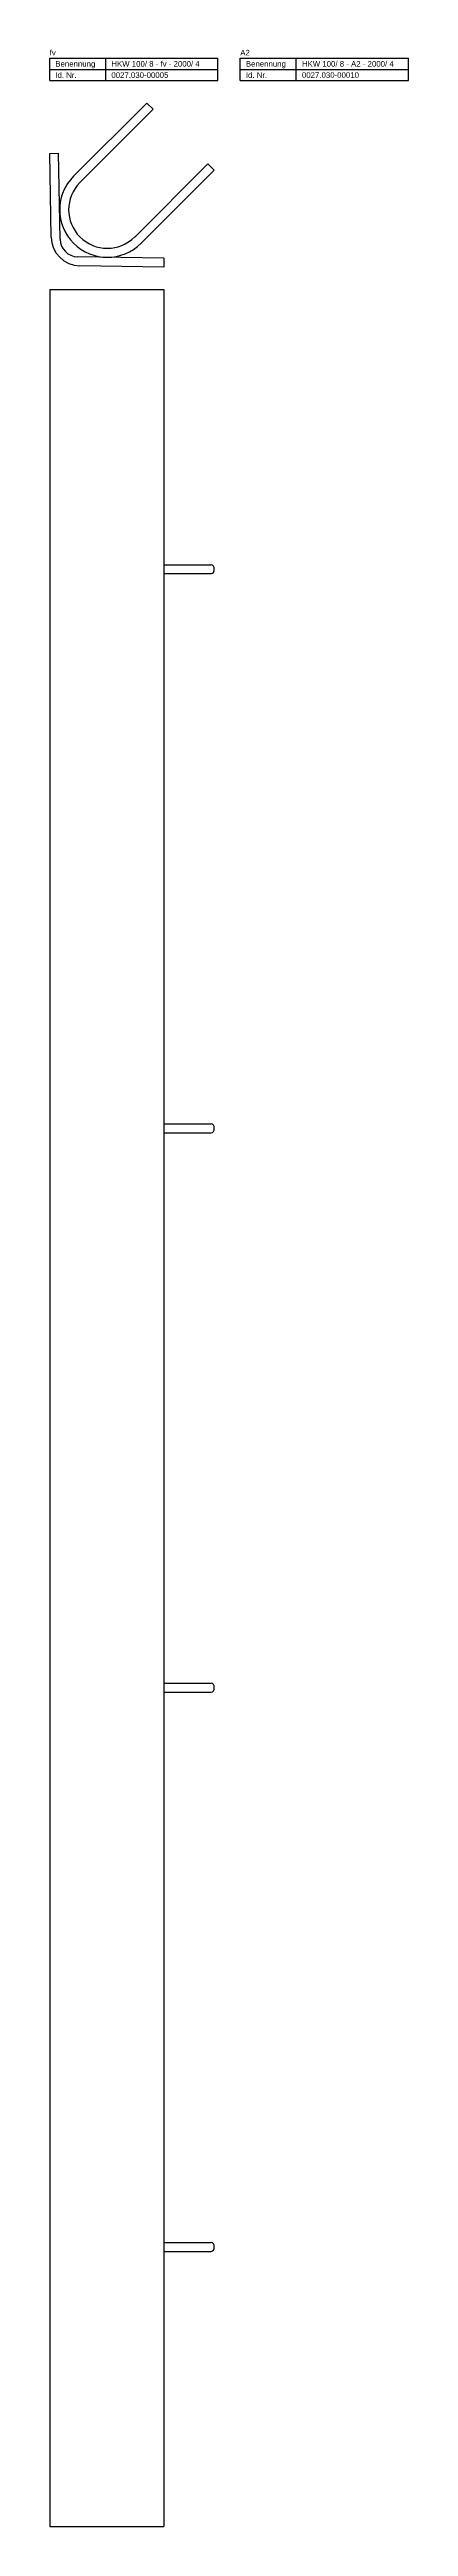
# Model space of a CAD drawing. Header units: millimetres. Extents: x 1092 to 2892, y 359 to 2574.
# Drawn here: x 2572 to 2892, y 359 to 2574 of the extents above; entities that cross this region are included whole.
import ezdxf

# ---------------------------------------------------------------- set-up
doc = ezdxf.new("R2010")
doc.units = ezdxf.units.MM
doc.header["$LTSCALE"] = 5
doc.layers.add('HALFEN', color=2, linetype='CONTINUOUS')
doc.styles.add('ARIAL50', font='ARIAL.TTF', dxfattribs={"height": 5})

msp = doc.modelspace()

# ---------------------------------------------------------------- linework, layer by layer
at = {"layer": 'HALFEN'}
for p, q in [((2572.3, 2566.2), (2722.3, 2566.2)), ((2572.3, 2546.2), (2572.3, 2566.2)), ((2572.3, 2556.2), (2722.3, 2556.2)), ((2622.3, 2546.2), (2622.3, 2566.2)), ((2722.3, 2546.2), (2722.3, 2566.2)), ((2742.3, 2566.2), (2892.3, 2566.2)), ((2742.3, 2546.2), (2742.3, 2566.2)), ((2742.3, 2556.2), (2892.3, 2556.2)), ((2792.3, 2546.2), (2792.3, 2566.2)), ((2892.3, 2546.2), (2892.3, 2566.2)), ((2572.3, 2546.2), (2722.3, 2546.2)), ((2593.6, 2460.8), (2659, 2526.2)), ((2659, 2526.2), (2664.7, 2520.6)), ((2742.3, 2546.2), (2892.3, 2546.2)), ((2599.3, 2455.2), (2664.7, 2520.6)), ((2572.3, 2481.1), (2580.2, 2481.3)), ((2573.6, 2406.3), (2572.3, 2481.1)), ((2581.6, 2404.5), (2580.2, 2481.3)), ((2648.1, 2406.4), (2713.5, 2471.8)), ((2653.7, 2400.7), (2719.1, 2466.1)), ((2713.5, 2471.8), (2719.1, 2466.1)), ((2674.1, 2387.4), (2597.3, 2388.8)), ((2674, 2379.4), (2599.1, 2380.7)), ((2674.1, 2387.4), (2674, 2379.4)), ((2572.3, 2359.4), (2572.3, 359.4)), ((2572.3, 2359.4), (2674.1, 2359.4)), ((2674, 2359.4), (2674, 359.4)), ((2674.1, 2359.4), (2674.1, 359.4)), ((2674.1, 2113.4), (2716.3, 2113.4)), ((2674.1, 2105.4), (2716.3, 2105.4)), ((2674.1, 1613.4), (2716.3, 1613.4)), ((2674.1, 1605.4), (2716.3, 1605.4)), ((2674.1, 1113.4), (2716.3, 1113.4)), ((2674.1, 1105.4), (2716.3, 1105.4)), ((2674.1, 613.4), (2716.3, 613.4)), ((2674.1, 605.4), (2716.3, 605.4)), ((2572.3, 359.4), (2674.1, 359.4))]:
    msp.add_line(p, q, dxfattribs=at)
for centre, radius, start, end in [((2623.7, 2430.8), 42.5, 135, 315), ((2623.7, 2430.8), 34.5, 135, 315), ((2599.6, 2406.7), 26, 181, 269), ((2597.6, 2404.7), 16, 181, 269)]:
    msp.add_arc(centre, radius, start, end, dxfattribs=at)
for centre in [(2716.3, 2109.4), (2716.3, 1609.4), (2716.3, 1109.4), (2716.3, 609.4)]:
    msp.add_ellipse(centre, major_axis=(0, 4), ratio=0.707107, start_param=3.141593, end_param=6.283185, dxfattribs=at)

# ---------------------------------------------------------------- texts
at = {"layer": 'HALFEN', "style": 'ARIAL50'}
for s, p in [('fv', (2572.3, 2568.7)), ('A2', (2742.3, 2568.7)), ('Benennung', (2577.3, 2558.7)), ('Id. Nr.', (2577.3, 2548.7)), ('0027.030-00005', (2627.3, 2548.7)), ('HKW 100/ 8 - fv - 2000/ 4', (2627.3, 2558.7)), ('Benennung', (2747.3, 2558.7)), ('Id. Nr.', (2747.3, 2548.7)), ('0027.030-00010', (2797.3, 2548.7)), ('HKW 100/ 8 - A2 - 2000/ 4', (2797.3, 2558.7))]:
    msp.add_text(s, height=5, dxfattribs=at).set_placement(p)

doc.saveas('drawing.dxf')
